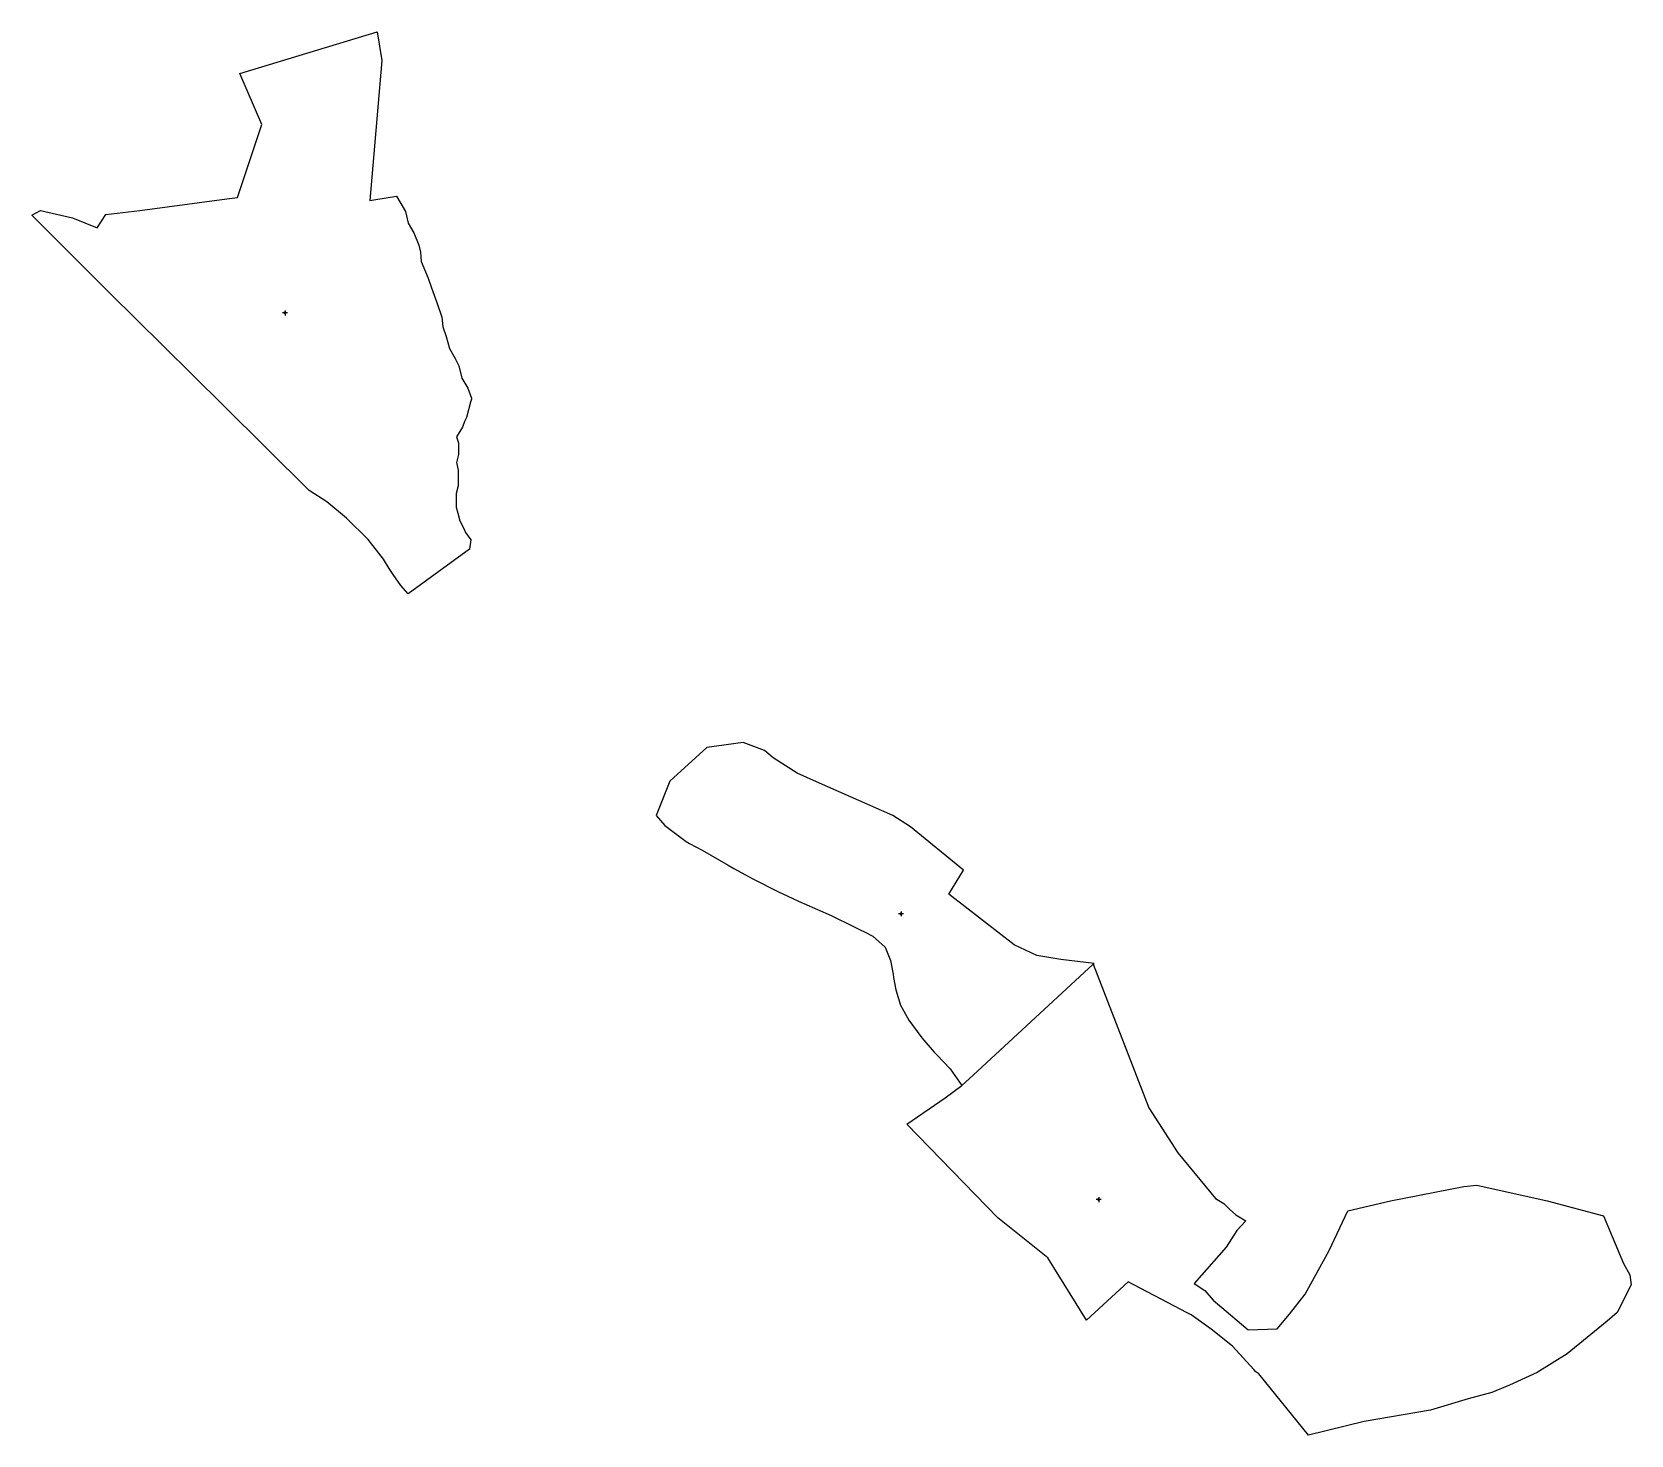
# Model space of a CAD drawing. Extents: x 551084 to 554510, y 1838080 to 1840221.
# Drawn here: x 552855 to 553675, y 1838652 to 1839372 of the extents above; entities that cross this region are included whole.
import ezdxf

# ---------------------------------------------------------------- set-up
doc = ezdxf.new("R2010")
doc.units = 0
doc.layers.add('Level 11', color=7, linetype='Continuous')
doc.layers.add('Level 19', color=7, linetype='Continuous')

msp = doc.modelspace()

# ---------------------------------------------------------------- linework, layer by layer
at = {"layer": 'Level 11'}
for p, q in [((552983.775, 1839227.72), (552983.15, 1839227.72)), ((552984.4, 1839228.345), (552983.775, 1839227.72)), ((552983.775, 1839227.72), (552984.4, 1839227.095)), ((552984.4, 1839228.97), (552984.4, 1839228.345)), ((552985.025, 1839227.72), (552984.4, 1839228.345)), ((552984.4, 1839227.095), (552985.025, 1839227.72)), ((552984.4, 1839227.095), (552984.4, 1839226.47)), ((552985.65, 1839227.72), (552985.025, 1839227.72)), ((553299.665, 1838919.5), (553299.04, 1838919.5)), ((553300.29, 1838920.125), (553299.665, 1838919.5)), ((553299.665, 1838919.5), (553300.29, 1838918.875)), ((553300.29, 1838920.75), (553300.29, 1838920.125)), ((553300.915, 1838919.5), (553300.29, 1838920.125)), ((553300.29, 1838918.875), (553300.915, 1838919.5)), ((553300.29, 1838918.875), (553300.29, 1838918.25)), ((553301.54, 1838919.5), (553300.915, 1838919.5)), ((553401.065, 1838772.95), (553400.44, 1838772.95)), ((553401.69, 1838773.575), (553401.065, 1838772.95)), ((553401.065, 1838772.95), (553401.69, 1838772.325)), ((553401.69, 1838774.2), (553401.69, 1838773.575)), ((553402.315, 1838772.95), (553401.69, 1838773.575)), ((553401.69, 1838772.325), (553402.315, 1838772.95)), ((553401.69, 1838772.325), (553401.69, 1838771.7)), ((553402.94, 1838772.95), (553402.315, 1838772.95))]:
    msp.add_line(p, q, dxfattribs=at)
for centre in [(552984.3997, 1839227.72), (553300.2897, 1838919.5), (553401.6897, 1838772.95)]:
    msp.add_circle(centre, 0.15, dxfattribs=at)
at = {"layer": 'Level 19'}
for points in [[(553080.0281, 1839183.5721), (553079.426, 1839182.052), (553078.3784, 1839178.0616), (553077.3639, 1839174.0712), (553076.3411, 1839172.081), (553075.3183, 1839169.0807), (553072.2912, 1839164.1102), (553073.281, 1839161.0999), (553073.248, 1839157.0995), (553073.248, 1839155.0893), (553072.2334, 1839151.099), (553073.1902, 1839147.1086), (553073.1572, 1839142.0981), (553073.1572, 1839139.0978), (553072.1097, 1839135.0874), (553072.1097, 1839132.0871), (553072.0767, 1839128.0967), (553073.0665, 1839125.0965), (553074.0316, 1839121.0761), (553076.0112, 1839117.0857), (553077.001, 1839115.0755), (553079.6899, 1839111.4351), (553078.9888, 1839106.5247), (553047.5462, 1839083.5824), (553043.7272, 1839088.0029), (553039.801, 1839093.5434), (553037.8462, 1839096.6737), (553034.852, 1839101.5042), (553027.0491, 1839111.4751), (553015.9222, 1839122.5462), (553005.8675, 1839130.887), (552996.7201, 1839136.6976), (552952.7978, 1839180.1818), (552921.6274, 1839211.0548), (552894.7214, 1839237.6873), (552854.585, 1839277.8612), (552859.0309, 1839280.2514), (552875.4285, 1839276.4911), (552888.0732, 1839271.3706), (552892.5191, 1839278.2012), (552909.9478, 1839280.2514), (552954.4474, 1839286.242), (552960.0315, 1839286.9921), (552972.437, 1839324.4057), (552961.244, 1839350.5282), (553031.6187, 1839371.8503), (553033.986, 1839357.1389), (553027.8575, 1839285.4619), (553030.9836, 1839285.852), (553041.5414, 1839287.6721), (553043.1581, 1839284.7719), (553046.0698, 1839279.8114), (553047.571, 1839273.7308), (553050.3589, 1839268.7503), (553053.0561, 1839262.5797), (553053.8067, 1839258.9194), (553054.2273, 1839254.1589), (553057.7659, 1839245.5381), (553059.5063, 1839240.5576), (553062.1787, 1839233.0369), (553064.7605, 1839225.5061), (553065.2966, 1839220.6457), (553067.037, 1839215.6652), (553068.6619, 1839209.4946), (553071.656, 1839204.4041), (553073.4624, 1839200.5337), (553075.0791, 1839194.3431), (553078.0815, 1839189.1526), (553079.9126, 1839183.9421), (553080.0281, 1839183.5721)], [(553398.8253, 1838893.7127), (553399.271, 1838894.1242), (553382.1888, 1838896.1744), (553369.8905, 1838898.2246), (553358.2686, 1838903.6851), (553324.7805, 1838929.6576), (553332.3029, 1838941.9588), (553305.1495, 1838964.1109), (553296.1505, 1838969.8915), (553256.9545, 1838987.2431), (553246.9906, 1838991.7436), (553234.7831, 1838999.4543), (553230.2795, 1839003.3047), (553219.3587, 1839007.4851), (553200.7257, 1839004.9149), (553181.7629, 1838987.5632), (553174.7683, 1838969.9815), (553179.2141, 1838964.861), (553190.0194, 1838956.6002), (553191.7763, 1838955.6601), (553198.2925, 1838952.2298), (553211.6383, 1838944.429), (553214.4922, 1838942.8389), (553220.464, 1838939.5385), (553224.2417, 1838937.4183), (553237.4967, 1838930.7577), (553249.6465, 1838925.1171), (553250.4631, 1838924.7571), (553264.5017, 1838918.7265), (553276.3216, 1838912.876), (553279.5879, 1838911.1958), (553281.5428, 1838910.2057), (553285.8319, 1838908.0155), (553292.0676, 1838902.485), (553294.9215, 1838895.5543), (553296.1835, 1838888.5336), (553296.4805, 1838886.8735), (553297.6187, 1838880.4928), (553300.019, 1838872.7221), (553304.3081, 1838864.9813), (553310.9398, 1838855.8905), (553317.2662, 1838848.5798), (553318.652, 1838847.1396), (553325.4898, 1838839.9389), (553331.4464, 1838831.5396)], [(553398.8253, 1838893.7127), (553427.2906, 1838819.967), (553442.1788, 1838796.8648), (553461.6283, 1838773.5725), (553465.802, 1838771.0023), (553468.6971, 1838768.102), (553471.9057, 1838765.2117), (553477.0444, 1838762.0014), (553472.5491, 1838757.1809), (553467.0887, 1838748.5101), (553450.6993, 1838729.8683), (553456.1597, 1838726.338), (553460.3581, 1838721.3575), (553469.2498, 1838713.7867), (553478.3312, 1838706.216), (553493.1122, 1838706.7361), (553499.5376, 1838714.1268), (553507.5715, 1838724.4078), (553519.779, 1838746.8999), (553529.4213, 1838767.1419), (553551.2628, 1838772.2824), (553588.8586, 1838779.6731), (553595.6058, 1838780.3132), (553631.6014, 1838772.2824), (553660.52, 1838764.5716), (553670.7974, 1838740.1493), (553674.0143, 1838734.3687), (553674.6577, 1838729.2282), (553667.5888, 1838715.0969), (553662.4419, 1838710.5964), (553641.8788, 1838693.8848), (553626.4545, 1838684.2439), (553612.3169, 1838677.8233), (553603.3262, 1838673.9629), (553591.1104, 1838670.7526), (553571.8341, 1838664.972), (553537.7768, 1838659.1815), (553509.3036, 1838652.1908), (553483.7998, 1838683.6038), (553482.1996, 1838684.6539), (553481.2511, 1838685.814), (553470.2066, 1838697.7752), (553459.3188, 1838706.506), (553449.0579, 1838713.8568), (553447.1113, 1838714.8768), (553436.9988, 1838720.1874), (553419.6609, 1838729.2782), (553419.001, 1838729.6283), (553416.84, 1838730.7684), (553395.4108, 1838711.0865), (553375.5406, 1838743.0596), (553349.8554, 1838763.5415), (553303.3101, 1838811.6062), (553322.9411, 1838825.1775), (553331.4121, 1838831.5081), (553331.4464, 1838831.5396)], [(553331.4464, 1838831.5396), (553331.4616, 1838831.5181), (553337.2398, 1838836.8529), (553398.8253, 1838893.7127)]]:
    msp.add_lwpolyline(points, dxfattribs=at)

doc.saveas('drawing.dxf')
